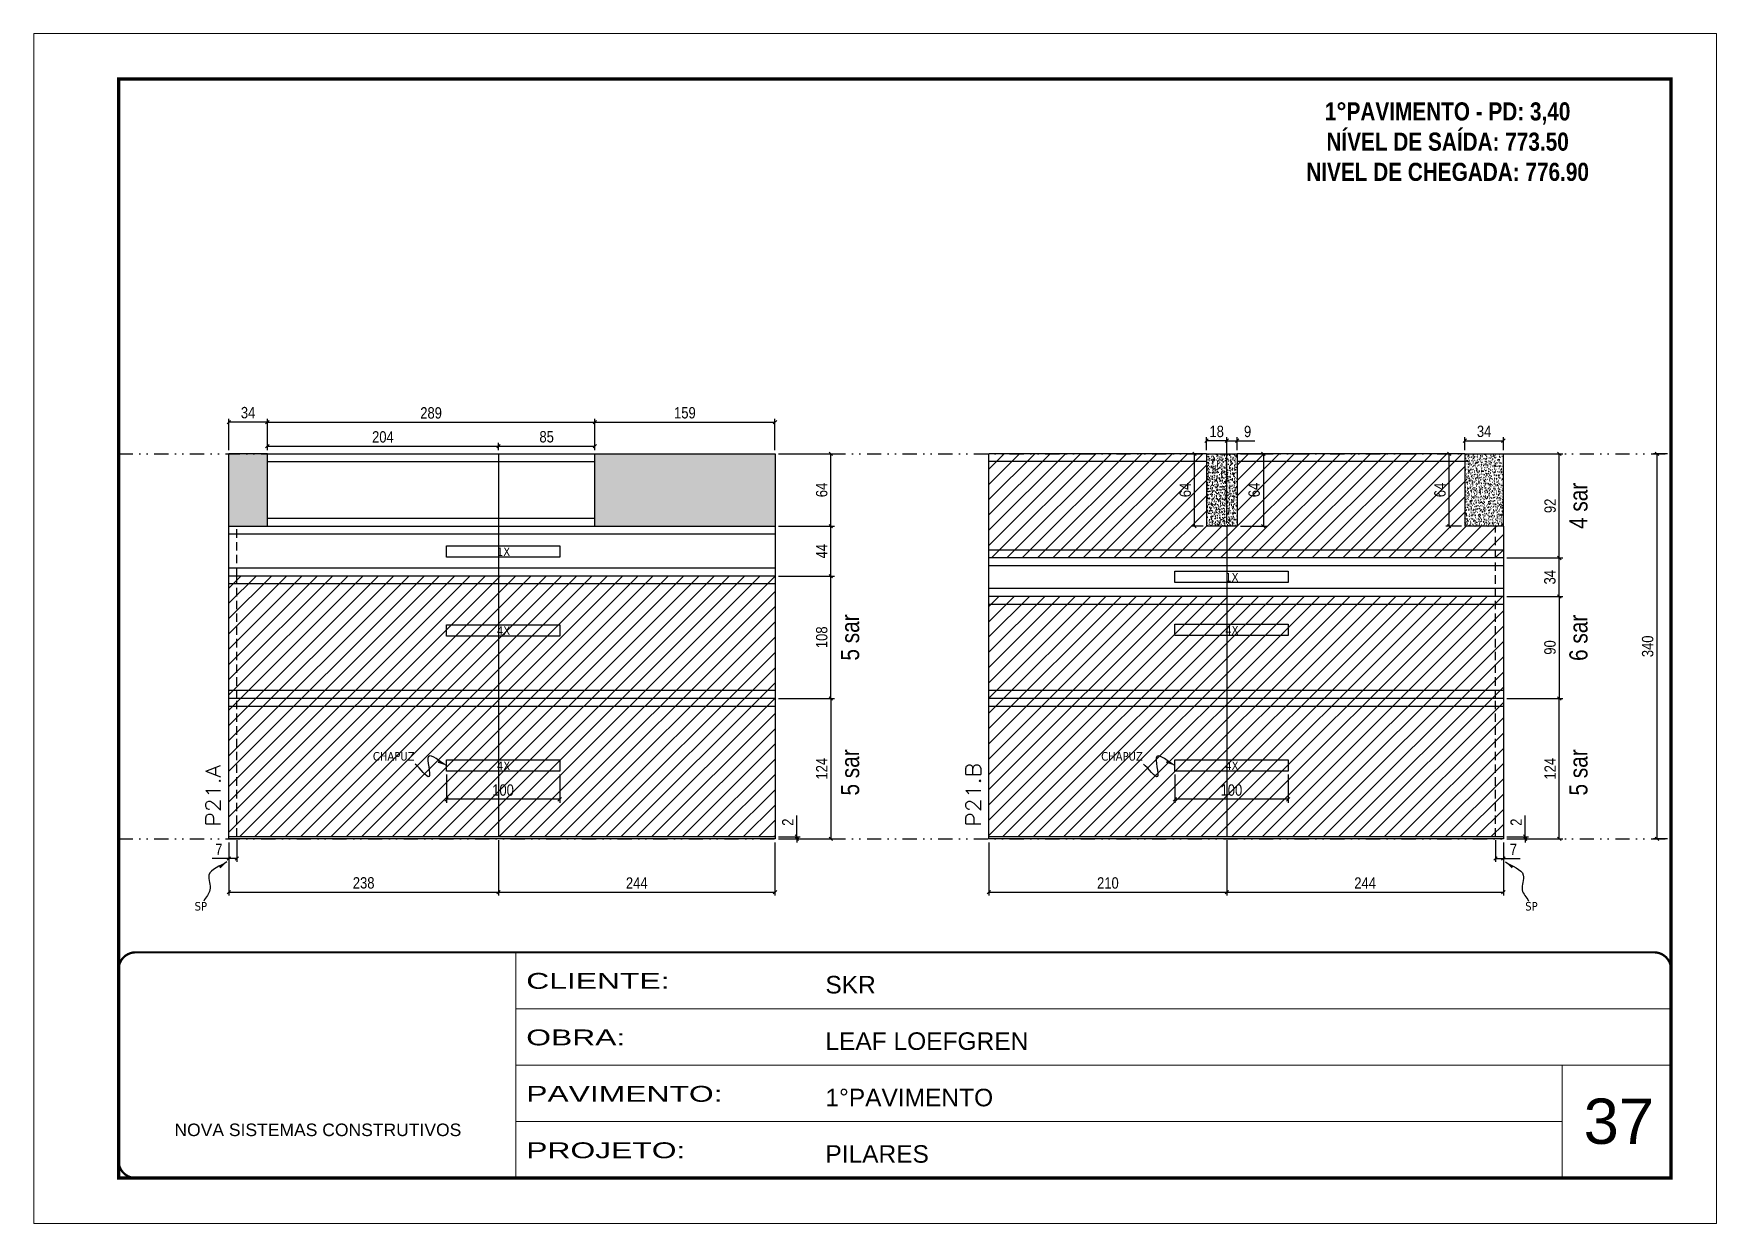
# Model space of a CAD drawing. Extents: x 14400 to 27878, y -21631 to 6985.
# Drawn here: x 14413 to 15898, y -4402 to -3352 of the extents above; entities that cross this region are included whole.
import ezdxf

# ---------------------------------------------------------------- set-up
doc = ezdxf.new("R2010")
doc.units = 0
for name, pattern in [('CONTINUO', [0]), ('DASHED', [0.75, 0.5, -0.25]), ('DIVIDE2', [0.625, 0.25, -0.125, 0, -0.125, 0, -0.125]), ('HIDDEN', [0.375, 0.25, -0.125])]:
    doc.linetypes.add(name, pattern=pattern)
for name, color, linetype, lineweight in [('CARIMBO', 255, 'Continuous', 9), ('Folhas', 255, 'Continuous', 9), ('Hachura', 251, 'Continuous', 9), ('SARRAFO DE PRESSAO', 251, 'DASHED', 9), ('Texto Seção', 7, 'Continuous', 15)]:
    doc.layers.add(name, color=color, linetype=linetype, lineweight=lineweight)
for name, color, linetype in [('COTA', 241, 'Continuous'), ('NOMENCLATURA', 7, 'Continuous'), ('Nível', 160, 'Continuous'), ('Painéis', 200, 'Continuous'), ('SARR_2.2x10', 60, 'Continuous'), ('SARR_2.2x7', 40, 'Continuous'), ('Sarrafo de Pressão', 42, 'HIDDEN'), ('texto', 7, 'Continuous')]:
    doc.layers.add(name, color=color, linetype=linetype)
doc.styles.add('ARIAL', font='arial.ttf')
doc.styles.add('ARIAL_NARROW', font='ARIALN.TTF', dxfattribs={"height": 0.2})
doc.styles.add('COTA TECNICA', font='techl___.ttf', dxfattribs={"height": 10})
doc.styles.add('COTA TECNICA-50', font='techl___.ttf', dxfattribs={"height": 10})
doc.styles.add('REGUA-120', font='ROMANS.shx', dxfattribs={"height": 15})
doc.styles.add('ROMANC', font='techb___.ttf', dxfattribs={"height": 2.5})
doc.styles.get("Standard").update_dxf_attribs({"font": 'arial.ttf'})
doc.styles.add('Tecnologia', font='')
doc.styles.get('Tecnologia').set_extended_font_data('Forgotten Futurist')
doc.dimstyles.new('COTA PAINEL-50', dxfattribs={"dimtxt": 10, "dimasz": 3, "dimexe": 3, "dimexo": 3, "dimgap": 3, "dimtad": 1, "dimdec": 1, "dimzin": 12, "dimdsep": 46, "dimtxsty": 'COTA TECNICA-50', "dimblk1": 'OBLIQUE', "dimblk2": 'OBLIQUE', "dimsah": 1, "dimcen": 0.9, "dimclrd": 4, "dimclre": 4, "dimclrt": 240, "dimadec": 1, "dimazin": 3, "dimtfac": 1, "dimtdec": 1, "dimtmove": 0, "dimatfit": 3, "dimfxl": 1, "dimtolj": 1, "dimtzin": 12, "dimarcsym": 0})
doc.dimstyles.new('PAINEL', dxfattribs={"dimtxt": 10, "dimasz": 3, "dimexe": 3, "dimexo": 3, "dimgap": 3, "dimtad": 1, "dimdec": 1, "dimzin": 12, "dimdsep": 46, "dimtxsty": 'COTA TECNICA', "dimblk1": 'OBLIQUE', "dimblk2": 'OBLIQUE', "dimsah": 1, "dimcen": 0.9, "dimclrd": 4, "dimclre": 4, "dimclrt": 240, "dimadec": 1, "dimazin": 3, "dimtfac": 1, "dimtdec": 1, "dimtmove": 0, "dimatfit": 3, "dimfxl": 1, "dimtolj": 1, "dimtzin": 12, "dimarcsym": 0})
doc.dimstyles.get("Standard").update_dxf_attribs({"dimtxt": 0.18, "dimasz": 0.18, "dimexe": 0.18, "dimexo": 0.0625, "dimgap": 0.09, "dimtad": 0, "dimtih": 1, "dimtoh": 1, "dimdec": 4, "dimzin": 0, "dimdsep": 46, "dimtxsty": 'Standard', "dimcen": 0.09, "dimadec": 0, "dimazin": 0, "dimtfac": 1, "dimtdec": 4, "dimtofl": 0, "dimtmove": 0, "dimatfit": 3, "dimfxl": 1, "dimtolj": 1, "dimtzin": 0, "dimarcsym": 0})
pattern_1 = [(50, (0, 1164.575), (5.4655401, -0.4781726), [0.5715, -6.2865]), (355, (0, 1164.575), (-1.0573026, 5.7317054), [0.4572, -5.0292175]), (100.451445, (0.4555, 1164.535), (4.4082374, 5.2535326), [0.4857003, -5.3427073]), (46.1842, (0, 1166.099), (8.1323712, -1.2612698), [0.85725, -9.42975]), (96.63556, (0.678, 1165.994), (7.122124, 7.4227837), [0.7285507, -8.0140682]), (351.18415, (0, 1166.099), (7.122124, 7.4227837), [0.685799, -7.543792]), (21, (0.762, 1165.718), (4.5484317, -3.067956), [0.5715, -6.2865]), (326, (0.762, 1165.718), (1.8540609, 5.525639), [0.4572, -5.0292]), (71.451445, (1.141, 1165.4624), (6.4024926, 2.457683), [0.4857003, -5.3426981]), (37.5, (0, 1164.5751), (0.0926581, 2.53665117), [0, -4.96824, 0, -5.1054, 0, -5.04825]), (7.5, (0, 1164.575), (2.00458988, 3.00541724), [0, -2.91084, 0, -4.85394, 0, -1.92405]), (327.5, (-1.6993, 1164.5751), (4.06771786, -0.17186232), [0, -1.905, 0, -5.9436, 0, -7.8867]), (317.5, (-2.4613, 1164.575), (4.44387544, 0.7627947), [0, -2.4765, 0, -3.94716, 0, -5.6007])]

msp = doc.modelspace()

# ---------------------------------------------------------------- texts
at = {"layer": 'CARIMBO', "style": 'ARIAL'}
msp.add_text('37', height=40, dxfattribs=at).set_placement((15781.33, -4332.3))
at = {"layer": 'NOMENCLATURA', "style": 'ARIAL_NARROW'}
for s, p in [('4 sar', (15784.74, -3789.59)), ('5 sar', (15141.99, -3905.75)), ('6 sar', (15784.74, -3906.07)), ('5 sar', (15141.99, -4024.84)), ('5 sar', (15784.74, -4024.84))]:
    msp.add_text(s, height=16, rotation=90, dxfattribs=at).set_placement(p)
at = {"layer": 'NOMENCLATURA', "color": 2, "insert": (15661.31, -3386.39), "char_height": 16, "attachment_point": 2, "style": 'ROMANC'}
msp.add_mtext_dynamic_manual_height_columns('\\P1°PAVIMENTO - PD: 3,40\\PNÍVEL DE SAÍDA: 773.50\\PNIVEL DE CHEGADA: 776.90', width=432.3511, gutter_width=1, heights=[0], dxfattribs=at)
at = {"layer": 'texto', "color": 0, "char_height": 7.5, "attachment_point": 5}
for s, insert in [('{\\fTahoma|b0|i0|c0|p34;\\C4;1X}', (14828.14, -3809.72)), ('{\\fTahoma|b0|i0|c0|p34;\\C4;1X}', (15470.89, -3832.25)), ('{\\fTahoma|b0|i0|c0|p34;\\C4;4X}', (14828.14, -3879.41)), ('{\\fTahoma|b0|i0|c0|p34;\\C4;4X}', (15470.89, -3879)), ('{\\fTahoma|b0|i0|c0|p34;\\C4;CHAPUZ}', (14731.2, -3990.31)), ('{\\fTahoma|b0|i0|c0|p34;\\C4;CHAPUZ}', (15373.94, -3990.31)), ('{\\fTahoma|b0|i0|c0|p34;\\C4;4X}', (14828.14, -3998.62)), ('{\\fTahoma|b0|i0|c0|p34;\\C4;4X}', (15470.89, -3998.62)), ('{\\fTahoma|b0|i0|c0|p34;\\C4;SP}', (14560.97, -4122.66)), ('{\\fTahoma|b0|i0|c0|p34;\\C4;SP}', (15735.27, -4122.66))]:
    msp.add_mtext(s, dxfattribs=dict(at, insert=insert))
at = {"layer": 'Texto Seção', "style": 'REGUA-120', "width": 1.1}
for s, p in [('P21.A', (14578.5, -4052.4)), ('P21.B', (15249.24, -4052.4))]:
    msp.add_text(s, height=13, rotation=90, dxfattribs=at).set_placement(p)

# ---------------------------------------------------------------- blocks, each defined once
blk = doc.blocks.new('9999999999')
at = {"color": 30, "linetype": 'CONTINUO'}
for p, q in [((98564.6, 34230.2), (98564.6, 34429.4)), ((98564.6, 34379.6), (99584, 34379.6)), ((98564.6, 34329.8), (99488, 34329.8)), ((99584, 34329.8), (99488, 34329.8)), ((99488, 34329.8), (99488, 34230.2)), ((98564.6, 34280), (99488, 34280))]:
    blk.add_line(p, q, dxfattribs=at)
at = {"color": 30, "linetype": 'CONTINUO', "const_width": 2}
blk.add_lwpolyline([(99584, 34230.2), (99584, 34414.4, 0.414214), (99569, 34429.4), (98229, 34429.4, 0.414214), (98214, 34414.4), (98214, 34245.2, 0.414214), (98229, 34230.2), (99584, 34230.2)], format="xyb", dxfattribs=at)
at = {"layer": 'Folhas'}
blk.add_lwpolyline([(98139, 34190.2), (99624, 34190.2), (99624, 35240.2), (98139, 35240.2)], close=True, dxfattribs=at)
at = {"layer": 'Folhas', "color": 30, "const_width": 3}
blk.add_lwpolyline([(98214, 34230.2), (99584, 34230.2), (99584, 35200.2), (98214, 35200.2)], close=True, dxfattribs=at)
at = {"color": 7, "linetype": 'Continuous', "ltscale": 5, "style": 'ARIAL'}
for s, height, p in [('SKR', 15.48, (98837.7, 34393.1)), ('LEAF LOEFGREN', 15.483, (98837.7, 34343.3)), ('1°PAVIMENTO', 15.483, (98837.7, 34293.5)), ('NOVA SISTEMAS CONSTRUTIVOS', 11.059, (98263.2, 34267.2)), ('PILARES', 15.48, (98837.7, 34243.7))]:
    blk.add_text(s, height=height, dxfattribs=at).set_placement(p)
at = {"layer": 'Folhas', "color": 7, "style": 'Tecnologia', "width": 1.5}
for s, p in [('CLIENTE:', (98573.7, 34397.2)), ('OBRA:', (98573.7, 34347.3)), ('PAVIMENTO:', (98573.7, 34297.5)), ('PROJETO:', (98573.7, 34247.7))]:
    blk.add_text(s, height=14, dxfattribs=at).set_placement(p)
blk = doc.blocks.new('_Oblique')
at = {"color": 0, "linetype": 'ByBlock', "lineweight": -2}
blk.add_line((-0.5, -0.5), (0.5, 0.5), dxfattribs=at)
blk = doc.blocks.new('*D1212')
at = {"layer": 'COTA', "color": 4, "lineweight": -2, "transparency": 16777216}
for p, q in [((14585.7, -4066.2), (14585.7, -4083.4)), ((14592.7, -4064.2), (14592.7, -4083.4)), ((14585.7, -4080.4), (14571, -4080.4)), ((14592.7, -4080.4), (14585.7, -4080.4))]:
    blk.add_line(p, q, dxfattribs=at)
at = {"layer": 'Defpoints', "color": 0, "transparency": 16777216}
for p in [(14585.7, -4063.2), (14592.7, -4061.2), (14585.7, -4080.4)]:
    blk.add_point(p, dxfattribs=at)
at = {"layer": 'COTA', "color": 4, "lineweight": -2, "transparency": 16777216, "xscale": 3, "yscale": 3, "zscale": 3, "rotation": 180}
blk.add_blockref('_Oblique', (14585.7, -4080.4), dxfattribs=at)
at = {"layer": 'COTA', "color": 4, "lineweight": -2, "transparency": 16777216, "xscale": 3, "yscale": 3, "zscale": 3}
blk.add_blockref('_Oblique', (14592.7, -4080.4), dxfattribs=at)
at = {"layer": 'COTA', "color": 240, "transparency": 16777216, "insert": (14576.9, -4072.3), "char_height": 10, "attachment_point": 5, "style": 'COTA TECNICA-50'}
blk.add_mtext('\\A1;7', dxfattribs=at)
blk = doc.blocks.new('*D1213')
at = {"layer": 'COTA', "color": 4, "lineweight": -2, "transparency": 16777216}
for p, q in [((15087, -4061.2), (15087, -4042.4)), ((15070.7, -4061.2), (15090, -4061.2)), ((15070.7, -4063.2), (15090, -4063.2)), ((15087, -4063.2), (15087, -4061.2)), ((15087, -4063.2), (15087, -4066.2))]:
    blk.add_line(p, q, dxfattribs=at)
at = {"layer": 'Defpoints', "color": 0, "transparency": 16777216}
for p in [(15067.7, -4061.2), (15067.7, -4063.2), (15087, -4063.2)]:
    blk.add_point(p, dxfattribs=at)
at = {"layer": 'COTA', "color": 4, "lineweight": -2, "transparency": 16777216, "xscale": 3, "yscale": 3, "zscale": 3}
for p, rotation in [((15087, -4061.2), 270), ((15087, -4063.2), 90)]:
    blk.add_blockref('_Oblique', p, dxfattribs=dict(at, rotation=rotation))
at = {"layer": 'COTA', "color": 240, "transparency": 16777216, "insert": (15079, -4048.4), "char_height": 10, "attachment_point": 5, "rotation": 90, "style": 'COTA TECNICA-50'}
blk.add_mtext('\\A1;2', dxfattribs=at)
blk = doc.blocks.new('*D1228')
at = {"layer": 'COTA', "color": 4, "linetype": 'ByBlock', "lineweight": -2, "transparency": 16777216}
for p, q in [((14777.7, -4006.3), (14777.7, -4031.2)), ((14877.7, -4006.3), (14877.7, -4031.2)), ((14877.7, -4028.2), (14777.7, -4028.2))]:
    blk.add_line(p, q, dxfattribs=at)
at = {"layer": 'Defpoints', "color": 0, "linetype": 'ByBlock', "transparency": 16777216}
for p in [(14777.7, -4003.3), (14877.7, -4003.3), (14777.7, -4028.2)]:
    blk.add_point(p, dxfattribs=at)
at = {"layer": 'COTA', "color": 4, "linetype": 'ByBlock', "lineweight": -2, "transparency": 16777216, "xscale": 3, "yscale": 3, "zscale": 3, "rotation": 180}
blk.add_blockref('_Oblique', (14777.7, -4028.2), dxfattribs=at)
at = {"layer": 'COTA', "color": 4, "linetype": 'ByBlock', "lineweight": -2, "transparency": 16777216, "xscale": 3, "yscale": 3, "zscale": 3}
blk.add_blockref('_Oblique', (14877.7, -4028.2), dxfattribs=at)
at = {"layer": 'COTA', "color": 240, "linetype": 'ByBlock', "transparency": 16777216, "insert": (14827.7, -4020.1), "char_height": 10, "attachment_point": 5, "style": 'COTA TECNICA'}
blk.add_mtext('\\A1;100', dxfattribs=at)
blk = doc.blocks.new('*D1229')
at = {"layer": 'COTA', "color": 4, "lineweight": -2, "transparency": 16777216}
for p, q in [((14585.7, -4066.2), (14585.7, -4113.2)), ((14823.7, -4064.2), (14823.7, -4113.2)), ((14585.7, -4110.2), (14823.7, -4110.2))]:
    blk.add_line(p, q, dxfattribs=at)
at = {"layer": 'Defpoints', "color": 0, "transparency": 16777216}
for p in [(14585.7, -4063.2), (14823.7, -4061.2), (14823.7, -4110.2)]:
    blk.add_point(p, dxfattribs=at)
at = {"layer": 'COTA', "color": 4, "lineweight": -2, "transparency": 16777216, "xscale": 3, "yscale": 3, "zscale": 3, "rotation": 180}
blk.add_blockref('_Oblique', (14585.7, -4110.2), dxfattribs=at)
at = {"layer": 'COTA', "color": 4, "lineweight": -2, "transparency": 16777216, "xscale": 3, "yscale": 3, "zscale": 3}
blk.add_blockref('_Oblique', (14823.7, -4110.2), dxfattribs=at)
at = {"layer": 'COTA', "color": 240, "transparency": 16777216, "insert": (14704.7, -4102), "char_height": 10, "attachment_point": 5, "style": 'COTA TECNICA'}
blk.add_mtext('\\A1;238', dxfattribs=at)
blk = doc.blocks.new('*D1230')
at = {"layer": 'COTA', "color": 4, "lineweight": -2, "transparency": 16777216}
for p, q in [((14823.7, -4064.2), (14823.7, -4113.2)), ((15067.7, -4066.2), (15067.7, -4113.2)), ((14823.7, -4110.2), (15067.7, -4110.2))]:
    blk.add_line(p, q, dxfattribs=at)
at = {"layer": 'Defpoints', "color": 0, "transparency": 16777216}
for p in [(14823.7, -4061.2), (15067.7, -4063.2), (15067.7, -4110.2)]:
    blk.add_point(p, dxfattribs=at)
at = {"layer": 'COTA', "color": 4, "lineweight": -2, "transparency": 16777216, "xscale": 3, "yscale": 3, "zscale": 3, "rotation": 180}
blk.add_blockref('_Oblique', (14823.7, -4110.2), dxfattribs=at)
at = {"layer": 'COTA', "color": 4, "lineweight": -2, "transparency": 16777216, "xscale": 3, "yscale": 3, "zscale": 3}
blk.add_blockref('_Oblique', (15067.7, -4110.2), dxfattribs=at)
at = {"layer": 'COTA', "color": 240, "transparency": 16777216, "insert": (14945.7, -4102.1), "char_height": 10, "attachment_point": 5, "style": 'COTA TECNICA'}
blk.add_mtext('\\A1;244', dxfattribs=at)
blk = doc.blocks.new('*D1214')
at = {"layer": 'COTA', "color": 4, "lineweight": -2, "transparency": 16777216}
for p, q in [((15703.5, -4064.2), (15703.5, -4083.4)), ((15710.5, -4066.2), (15710.5, -4083.4)), ((15703.5, -4080.4), (15710.5, -4080.4)), ((15710.5, -4080.4), (15725.2, -4080.4))]:
    blk.add_line(p, q, dxfattribs=at)
at = {"layer": 'Defpoints', "color": 0, "transparency": 16777216}
for p in [(15703.5, -4061.2), (15710.5, -4063.2), (15710.5, -4080.4)]:
    blk.add_point(p, dxfattribs=at)
at = {"layer": 'COTA', "color": 4, "lineweight": -2, "transparency": 16777216, "xscale": 3, "yscale": 3, "zscale": 3, "rotation": 180}
blk.add_blockref('_Oblique', (15703.5, -4080.4), dxfattribs=at)
at = {"layer": 'COTA', "color": 4, "lineweight": -2, "transparency": 16777216, "xscale": 3, "yscale": 3, "zscale": 3}
blk.add_blockref('_Oblique', (15710.5, -4080.4), dxfattribs=at)
at = {"layer": 'COTA', "color": 240, "transparency": 16777216, "insert": (15719.4, -4072.3), "char_height": 10, "attachment_point": 5, "style": 'COTA TECNICA-50'}
blk.add_mtext('\\A1;7', dxfattribs=at)
blk = doc.blocks.new('*D1215')
at = {"layer": 'COTA', "color": 4, "lineweight": -2, "transparency": 16777216}
for p, q in [((15729.8, -4061.2), (15729.8, -4042.4)), ((15713.5, -4061.2), (15732.8, -4061.2)), ((15713.5, -4063.2), (15732.8, -4063.2)), ((15729.8, -4063.2), (15729.8, -4061.2)), ((15729.8, -4063.2), (15729.8, -4066.2))]:
    blk.add_line(p, q, dxfattribs=at)
at = {"layer": 'Defpoints', "color": 0, "transparency": 16777216}
for p in [(15710.5, -4061.2), (15710.5, -4063.2), (15729.8, -4063.2)]:
    blk.add_point(p, dxfattribs=at)
at = {"layer": 'COTA', "color": 4, "lineweight": -2, "transparency": 16777216, "xscale": 3, "yscale": 3, "zscale": 3}
for p, rotation in [((15729.8, -4061.2), 270), ((15729.8, -4063.2), 90)]:
    blk.add_blockref('_Oblique', p, dxfattribs=dict(at, rotation=rotation))
at = {"layer": 'COTA', "color": 240, "transparency": 16777216, "insert": (15721.8, -4048.4), "char_height": 10, "attachment_point": 5, "rotation": 90, "style": 'COTA TECNICA-50'}
blk.add_mtext('\\A1;2', dxfattribs=at)
blk = doc.blocks.new('*D1231')
at = {"layer": 'COTA', "color": 4, "linetype": 'ByBlock', "lineweight": -2, "transparency": 16777216}
for p, q in [((15420.5, -4006.3), (15420.5, -4031.2)), ((15520.5, -4006.3), (15520.5, -4031.2)), ((15520.5, -4028.2), (15420.5, -4028.2))]:
    blk.add_line(p, q, dxfattribs=at)
at = {"layer": 'Defpoints', "color": 0, "linetype": 'ByBlock', "transparency": 16777216}
for p in [(15420.5, -4003.3), (15520.5, -4003.3), (15420.5, -4028.2)]:
    blk.add_point(p, dxfattribs=at)
at = {"layer": 'COTA', "color": 4, "linetype": 'ByBlock', "lineweight": -2, "transparency": 16777216, "xscale": 3, "yscale": 3, "zscale": 3, "rotation": 180}
blk.add_blockref('_Oblique', (15420.5, -4028.2), dxfattribs=at)
at = {"layer": 'COTA', "color": 4, "linetype": 'ByBlock', "lineweight": -2, "transparency": 16777216, "xscale": 3, "yscale": 3, "zscale": 3}
blk.add_blockref('_Oblique', (15520.5, -4028.2), dxfattribs=at)
at = {"layer": 'COTA', "color": 240, "linetype": 'ByBlock', "transparency": 16777216, "insert": (15470.5, -4020.1), "char_height": 10, "attachment_point": 5, "style": 'COTA TECNICA'}
blk.add_mtext('\\A1;100', dxfattribs=at)
blk = doc.blocks.new('*D1232')
at = {"layer": 'COTA', "color": 4, "lineweight": -2, "transparency": 16777216}
for p, q in [((15256.5, -4066.2), (15256.5, -4113.2)), ((15466.5, -4064.2), (15466.5, -4113.2)), ((15256.5, -4110.2), (15466.5, -4110.2))]:
    blk.add_line(p, q, dxfattribs=at)
at = {"layer": 'Defpoints', "color": 0, "transparency": 16777216}
for p in [(15256.5, -4063.2), (15466.5, -4061.2), (15466.5, -4110.2)]:
    blk.add_point(p, dxfattribs=at)
at = {"layer": 'COTA', "color": 4, "lineweight": -2, "transparency": 16777216, "xscale": 3, "yscale": 3, "zscale": 3, "rotation": 180}
blk.add_blockref('_Oblique', (15256.5, -4110.2), dxfattribs=at)
at = {"layer": 'COTA', "color": 4, "lineweight": -2, "transparency": 16777216, "xscale": 3, "yscale": 3, "zscale": 3}
blk.add_blockref('_Oblique', (15466.5, -4110.2), dxfattribs=at)
at = {"layer": 'COTA', "color": 240, "transparency": 16777216, "insert": (15361.5, -4102.1), "char_height": 10, "attachment_point": 5, "style": 'COTA TECNICA'}
blk.add_mtext('\\A1;210', dxfattribs=at)
blk = doc.blocks.new('*D1233')
at = {"layer": 'COTA', "color": 4, "lineweight": -2, "transparency": 16777216}
for p, q in [((15466.5, -4064.2), (15466.5, -4113.2)), ((15710.5, -4066.2), (15710.5, -4113.2)), ((15466.5, -4110.2), (15710.5, -4110.2))]:
    blk.add_line(p, q, dxfattribs=at)
at = {"layer": 'Defpoints', "color": 0, "transparency": 16777216}
for p in [(15466.5, -4061.2), (15710.5, -4063.2), (15710.5, -4110.2)]:
    blk.add_point(p, dxfattribs=at)
at = {"layer": 'COTA', "color": 4, "lineweight": -2, "transparency": 16777216, "xscale": 3, "yscale": 3, "zscale": 3, "rotation": 180}
blk.add_blockref('_Oblique', (15466.5, -4110.2), dxfattribs=at)
at = {"layer": 'COTA', "color": 4, "lineweight": -2, "transparency": 16777216, "xscale": 3, "yscale": 3, "zscale": 3}
blk.add_blockref('_Oblique', (15710.5, -4110.2), dxfattribs=at)
at = {"layer": 'COTA', "color": 240, "transparency": 16777216, "insert": (15588.5, -4102.1), "char_height": 10, "attachment_point": 5, "style": 'COTA TECNICA'}
blk.add_mtext('\\A1;244', dxfattribs=at)
blk = doc.blocks.new('*D1244')
at = {"layer": 'COTA', "color": 4, "lineweight": -2, "transparency": 16777216}
for p, q in [((15713.5, -3939.2), (15762.9, -3939.2)), ((15759.9, -4063.2), (15759.9, -3939.2)), ((15713.5, -4063.2), (15762.9, -4063.2))]:
    blk.add_line(p, q, dxfattribs=at)
at = {"layer": 'Defpoints', "color": 0, "transparency": 16777216}
for p in [(15710.5, -3939.2), (15759.9, -3939.2), (15710.5, -4063.2)]:
    blk.add_point(p, dxfattribs=at)
at = {"layer": 'COTA', "color": 4, "lineweight": -2, "transparency": 16777216, "xscale": 3, "yscale": 3, "zscale": 3}
for p, rotation in [((15759.9, -3939.2), 90), ((15759.9, -4063.2), 270)]:
    blk.add_blockref('_Oblique', p, dxfattribs=dict(at, rotation=rotation))
at = {"layer": 'COTA', "color": 240, "transparency": 16777216, "insert": (15751.8, -4001.2), "char_height": 10, "attachment_point": 5, "rotation": 90, "style": 'COTA TECNICA'}
blk.add_mtext('\\A1;124', dxfattribs=at)
blk = doc.blocks.new('*D1245')
at = {"layer": 'COTA', "color": 4, "lineweight": -2, "transparency": 16777216}
for p, q in [((15679.5, -3723.2), (15762.9, -3723.2)), ((15759.9, -3815.2), (15759.9, -3723.2)), ((15713.5, -3815.2), (15762.9, -3815.2))]:
    blk.add_line(p, q, dxfattribs=at)
at = {"layer": 'Defpoints', "color": 0, "transparency": 16777216}
for p in [(15676.5, -3723.2), (15759.9, -3723.2), (15710.5, -3815.2)]:
    blk.add_point(p, dxfattribs=at)
at = {"layer": 'COTA', "color": 4, "lineweight": -2, "transparency": 16777216, "xscale": 3, "yscale": 3, "zscale": 3}
for p, rotation in [((15759.9, -3723.2), 90), ((15759.9, -3815.2), 270)]:
    blk.add_blockref('_Oblique', p, dxfattribs=dict(at, rotation=rotation))
at = {"layer": 'COTA', "color": 240, "transparency": 16777216, "insert": (15751.8, -3769.2), "char_height": 10, "attachment_point": 5, "rotation": 90, "style": 'COTA TECNICA'}
blk.add_mtext('\\A1;92', dxfattribs=at)
blk = doc.blocks.new('*D1246')
at = {"layer": 'COTA', "color": 4, "lineweight": -2, "transparency": 16777216}
for p, q in [((15676.5, -3720.2), (15676.5, -3708.7)), ((15676.5, -3711.7), (15710.5, -3711.7)), ((15710.5, -3720.2), (15710.5, -3708.7))]:
    blk.add_line(p, q, dxfattribs=at)
at = {"layer": 'Defpoints', "color": 0, "transparency": 16777216}
for p in [(15710.5, -3711.7), (15676.5, -3723.2), (15710.5, -3723.2)]:
    blk.add_point(p, dxfattribs=at)
at = {"layer": 'COTA', "color": 4, "lineweight": -2, "transparency": 16777216, "xscale": 3, "yscale": 3, "zscale": 3, "rotation": 180}
blk.add_blockref('_Oblique', (15676.5, -3711.7), dxfattribs=at)
at = {"layer": 'COTA', "color": 4, "lineweight": -2, "transparency": 16777216, "xscale": 3, "yscale": 3, "zscale": 3}
blk.add_blockref('_Oblique', (15710.5, -3711.7), dxfattribs=at)
at = {"layer": 'COTA', "color": 240, "transparency": 16777216, "insert": (15693.5, -3703.5), "char_height": 10, "attachment_point": 5, "style": 'COTA TECNICA'}
blk.add_mtext('\\A1;34', dxfattribs=at)
blk = doc.blocks.new('*D1247')
at = {"layer": 'COTA', "color": 4, "lineweight": -2, "transparency": 16777216}
for p, q in [((15673.5, -3723.2), (15659.7, -3723.2)), ((15662.7, -3787.2), (15662.7, -3723.2)), ((15673.5, -3787.2), (15659.7, -3787.2))]:
    blk.add_line(p, q, dxfattribs=at)
at = {"layer": 'Defpoints', "color": 0, "transparency": 16777216}
for p in [(15662.7, -3723.2), (15676.5, -3723.2), (15676.5, -3787.2)]:
    blk.add_point(p, dxfattribs=at)
at = {"layer": 'COTA', "color": 4, "lineweight": -2, "transparency": 16777216, "xscale": 3, "yscale": 3, "zscale": 3}
for p, rotation in [((15662.7, -3723.2), 90), ((15662.7, -3787.2), 270)]:
    blk.add_blockref('_Oblique', p, dxfattribs=dict(at, rotation=rotation))
at = {"layer": 'COTA', "color": 240, "transparency": 16777216, "insert": (15654.6, -3755.2), "char_height": 10, "attachment_point": 5, "rotation": 90, "style": 'COTA TECNICA'}
blk.add_mtext('\\A1;64', dxfattribs=at)
blk = doc.blocks.new('*D1248')
at = {"layer": 'COTA', "color": 4, "lineweight": -2, "transparency": 16777216}
for p, q in [((15445.5, -3723.2), (15434.9, -3723.2)), ((15437.9, -3787.2), (15437.9, -3723.2)), ((15445.5, -3787.2), (15434.9, -3787.2))]:
    blk.add_line(p, q, dxfattribs=at)
at = {"layer": 'Defpoints', "color": 0, "transparency": 16777216}
for p in [(15437.9, -3723.2), (15448.5, -3723.2), (15448.5, -3787.2)]:
    blk.add_point(p, dxfattribs=at)
at = {"layer": 'COTA', "color": 4, "lineweight": -2, "transparency": 16777216, "xscale": 3, "yscale": 3, "zscale": 3}
for p, rotation in [((15437.9, -3723.2), 90), ((15437.9, -3787.2), 270)]:
    blk.add_blockref('_Oblique', p, dxfattribs=dict(at, rotation=rotation))
at = {"layer": 'COTA', "color": 240, "transparency": 16777216, "insert": (15429.8, -3755.2), "char_height": 10, "attachment_point": 5, "rotation": 90, "style": 'COTA TECNICA'}
blk.add_mtext('\\A1;64', dxfattribs=at)
blk = doc.blocks.new('*D1249')
at = {"layer": 'COTA', "color": 4, "lineweight": -2, "transparency": 16777216}
for p, q in [((15448.5, -3720.2), (15448.5, -3708.7)), ((15466.5, -3711.7), (15448.5, -3711.7)), ((15466.5, -3784.2), (15466.5, -3708.7))]:
    blk.add_line(p, q, dxfattribs=at)
at = {"layer": 'Defpoints', "color": 0, "transparency": 16777216}
for p in [(15448.5, -3711.7), (15448.5, -3723.2), (15466.5, -3787.2)]:
    blk.add_point(p, dxfattribs=at)
at = {"layer": 'COTA', "color": 4, "lineweight": -2, "transparency": 16777216, "xscale": 3, "yscale": 3, "zscale": 3, "rotation": 180}
blk.add_blockref('_Oblique', (15448.5, -3711.7), dxfattribs=at)
at = {"layer": 'COTA', "color": 4, "lineweight": -2, "transparency": 16777216, "xscale": 3, "yscale": 3, "zscale": 3}
blk.add_blockref('_Oblique', (15466.5, -3711.7), dxfattribs=at)
at = {"layer": 'COTA', "color": 240, "transparency": 16777216, "insert": (15457.5, -3703.6), "char_height": 10, "attachment_point": 5, "style": 'COTA TECNICA'}
blk.add_mtext('\\A1;18', dxfattribs=at)
blk = doc.blocks.new('*D1250')
at = {"layer": 'COTA', "color": 4, "lineweight": -2, "transparency": 16777216}
for p, q in [((15466.5, -3784.2), (15466.5, -3708.7)), ((15466.5, -3711.7), (15475.5, -3711.7)), ((15475.5, -3720.2), (15475.5, -3708.7)), ((15475.5, -3711.7), (15491.2, -3711.7))]:
    blk.add_line(p, q, dxfattribs=at)
at = {"layer": 'Defpoints', "color": 0, "transparency": 16777216}
for p in [(15475.5, -3711.7), (15475.5, -3723.2), (15466.5, -3787.2)]:
    blk.add_point(p, dxfattribs=at)
at = {"layer": 'COTA', "color": 4, "lineweight": -2, "transparency": 16777216, "xscale": 3, "yscale": 3, "zscale": 3, "rotation": 180}
blk.add_blockref('_Oblique', (15466.5, -3711.7), dxfattribs=at)
at = {"layer": 'COTA', "color": 4, "lineweight": -2, "transparency": 16777216, "xscale": 3, "yscale": 3, "zscale": 3}
blk.add_blockref('_Oblique', (15475.5, -3711.7), dxfattribs=at)
at = {"layer": 'COTA', "color": 240, "transparency": 16777216, "insert": (15484.8, -3703.6), "char_height": 10, "attachment_point": 5, "style": 'COTA TECNICA'}
blk.add_mtext('\\A1;9', dxfattribs=at)
blk = doc.blocks.new('*D1251')
at = {"layer": 'COTA', "color": 4, "lineweight": -2, "transparency": 16777216}
for p, q in [((15478.5, -3723.2), (15501.7, -3723.2)), ((15498.7, -3723.2), (15498.7, -3787.2)), ((15478.5, -3787.2), (15501.7, -3787.2))]:
    blk.add_line(p, q, dxfattribs=at)
at = {"layer": 'Defpoints', "color": 0, "transparency": 16777216}
for p in [(15475.5, -3723.2), (15475.5, -3787.2), (15498.7, -3787.2)]:
    blk.add_point(p, dxfattribs=at)
at = {"layer": 'COTA', "color": 4, "lineweight": -2, "transparency": 16777216, "xscale": 3, "yscale": 3, "zscale": 3}
for p, rotation in [((15498.7, -3723.2), 90), ((15498.7, -3787.2), 270)]:
    blk.add_blockref('_Oblique', p, dxfattribs=dict(at, rotation=rotation))
at = {"layer": 'COTA', "color": 240, "transparency": 16777216, "insert": (15490.6, -3755.2), "char_height": 10, "attachment_point": 5, "rotation": 90, "style": 'COTA TECNICA'}
blk.add_mtext('\\A1;64', dxfattribs=at)
blk = doc.blocks.new('*D1342')
at = {"layer": 'COTA', "color": 4, "lineweight": -2, "transparency": 16777216}
for p, q in [((15713.5, -3849.2), (15762.9, -3849.2)), ((15759.9, -3849.2), (15759.9, -3939.2)), ((15713.5, -3939.2), (15762.9, -3939.2))]:
    blk.add_line(p, q, dxfattribs=at)
at = {"layer": 'Defpoints', "color": 0, "transparency": 16777216}
for p in [(15710.5, -3849.2), (15710.5, -3939.2), (15759.9, -3939.2)]:
    blk.add_point(p, dxfattribs=at)
at = {"layer": 'COTA', "color": 4, "lineweight": -2, "transparency": 16777216, "xscale": 3, "yscale": 3, "zscale": 3}
for p, rotation in [((15759.9, -3849.2), 90), ((15759.9, -3939.2), 270)]:
    blk.add_blockref('_Oblique', p, dxfattribs=dict(at, rotation=rotation))
at = {"layer": 'COTA', "color": 240, "transparency": 16777216, "insert": (15751.7, -3894.2), "char_height": 10, "attachment_point": 5, "rotation": 90, "style": 'COTA TECNICA'}
blk.add_mtext('\\A1;90', dxfattribs=at)
blk = doc.blocks.new('*D1343')
at = {"layer": 'COTA', "color": 4, "lineweight": -2, "transparency": 16777216}
for p, q in [((15070.7, -3939.2), (15120.1, -3939.2)), ((15117.1, -3939.2), (15117.1, -4063.2)), ((15070.7, -4063.2), (15120.1, -4063.2))]:
    blk.add_line(p, q, dxfattribs=at)
at = {"layer": 'Defpoints', "color": 0, "transparency": 16777216}
for p in [(15067.7, -3939.2), (15067.7, -4063.2), (15117.1, -4063.2)]:
    blk.add_point(p, dxfattribs=at)
at = {"layer": 'COTA', "color": 4, "lineweight": -2, "transparency": 16777216, "xscale": 3, "yscale": 3, "zscale": 3}
for p, rotation in [((15117.1, -3939.2), 90), ((15117.1, -4063.2), 270)]:
    blk.add_blockref('_Oblique', p, dxfattribs=dict(at, rotation=rotation))
at = {"layer": 'COTA', "color": 240, "transparency": 16777216, "insert": (15109, -4001.2), "char_height": 10, "attachment_point": 5, "rotation": 90, "style": 'COTA TECNICA'}
blk.add_mtext('\\A1;124', dxfattribs=at)
blk = doc.blocks.new('*D1882')
at = {"layer": 'COTA', "color": 4, "lineweight": -2, "transparency": 16777216}
for p, q in [((15070.7, -3831.2), (15120.1, -3831.2)), ((15117.1, -3939.2), (15117.1, -3831.2)), ((15070.7, -3939.2), (15120.1, -3939.2))]:
    blk.add_line(p, q, dxfattribs=at)
at = {"layer": 'Defpoints', "color": 0, "transparency": 16777216}
for p in [(15067.7, -3831.2), (15117.1, -3831.2), (15067.7, -3939.2)]:
    blk.add_point(p, dxfattribs=at)
at = {"layer": 'COTA', "color": 4, "lineweight": -2, "transparency": 16777216, "xscale": 3, "yscale": 3, "zscale": 3}
for p, rotation in [((15117.1, -3831.2), 90), ((15117.1, -3939.2), 270)]:
    blk.add_blockref('_Oblique', p, dxfattribs=dict(at, rotation=rotation))
at = {"layer": 'COTA', "color": 240, "transparency": 16777216, "insert": (15109, -3885.2), "char_height": 10, "attachment_point": 5, "rotation": 90, "style": 'COTA TECNICA'}
blk.add_mtext('\\A1;108', dxfattribs=at)
blk = doc.blocks.new('*D4513')
at = {"layer": 'COTA', "color": 4, "lineweight": -2, "transparency": 16777216}
for p, q in [((15855.5, -3723.2), (15843.1, -3723.2)), ((15846.1, -4063.2), (15846.1, -3723.2)), ((15855.5, -4063.2), (15843.1, -4063.2))]:
    blk.add_line(p, q, dxfattribs=at)
at = {"layer": 'Defpoints', "color": 0, "transparency": 16777216}
for p in [(15846.1, -3723.2), (15858.5, -3723.2), (15858.5, -4063.2)]:
    blk.add_point(p, dxfattribs=at)
at = {"layer": 'COTA', "color": 4, "lineweight": -2, "transparency": 16777216, "xscale": 3, "yscale": 3, "zscale": 3}
for p, rotation in [((15846.1, -3723.2), 90), ((15846.1, -4063.2), 270)]:
    blk.add_blockref('_Oblique', p, dxfattribs=dict(at, rotation=rotation))
at = {"layer": 'COTA', "color": 240, "transparency": 16777216, "insert": (15837.9, -3893.2), "char_height": 10, "attachment_point": 5, "rotation": 90, "style": 'COTA TECNICA'}
blk.add_mtext('\\A1;340', dxfattribs=at)
blk = doc.blocks.new('*D4515')
at = {"layer": 'COTA', "color": 4, "lineweight": -2, "transparency": 16777216}
for p, q in [((14585.7, -3720.2), (14585.7, -3692.3)), ((14619.7, -3695.3), (14585.7, -3695.3)), ((14619.7, -3720.2), (14619.7, -3692.3))]:
    blk.add_line(p, q, dxfattribs=at)
at = {"layer": 'Defpoints', "color": 0, "transparency": 16777216}
for p in [(14585.7, -3695.3), (14585.7, -3723.2), (14619.7, -3723.2)]:
    blk.add_point(p, dxfattribs=at)
at = {"layer": 'COTA', "color": 4, "lineweight": -2, "transparency": 16777216, "xscale": 3, "yscale": 3, "zscale": 3, "rotation": 180}
blk.add_blockref('_Oblique', (14585.7, -3695.3), dxfattribs=at)
at = {"layer": 'COTA', "color": 4, "lineweight": -2, "transparency": 16777216, "xscale": 3, "yscale": 3, "zscale": 3}
blk.add_blockref('_Oblique', (14619.7, -3695.3), dxfattribs=at)
at = {"layer": 'COTA', "color": 240, "transparency": 16777216, "insert": (14602.7, -3687), "char_height": 10, "attachment_point": 5, "style": 'COTA TECNICA'}
blk.add_mtext('\\A1;34', dxfattribs=at)
blk = doc.blocks.new('*D4516')
at = {"layer": 'COTA', "color": 4, "lineweight": -2, "transparency": 16777216}
for p, q in [((14619.7, -3720.2), (14619.7, -3692.3)), ((14619.7, -3695.3), (14908.7, -3695.3)), ((14908.7, -3720.2), (14908.7, -3692.3))]:
    blk.add_line(p, q, dxfattribs=at)
at = {"layer": 'Defpoints', "color": 0, "transparency": 16777216}
for p in [(14908.7, -3695.3), (14619.7, -3723.2), (14908.7, -3723.2)]:
    blk.add_point(p, dxfattribs=at)
at = {"layer": 'COTA', "color": 4, "lineweight": -2, "transparency": 16777216, "xscale": 3, "yscale": 3, "zscale": 3, "rotation": 180}
blk.add_blockref('_Oblique', (14619.7, -3695.3), dxfattribs=at)
at = {"layer": 'COTA', "color": 4, "lineweight": -2, "transparency": 16777216, "xscale": 3, "yscale": 3, "zscale": 3}
blk.add_blockref('_Oblique', (14908.7, -3695.3), dxfattribs=at)
at = {"layer": 'COTA', "color": 240, "transparency": 16777216, "insert": (14764.2, -3687.2), "char_height": 10, "attachment_point": 5, "style": 'COTA TECNICA'}
blk.add_mtext('\\A1;289', dxfattribs=at)
blk = doc.blocks.new('*D4517')
at = {"layer": 'COTA', "color": 4, "lineweight": -2, "transparency": 16777216}
for p, q in [((14908.7, -3720.2), (14908.7, -3692.3)), ((14908.7, -3695.3), (15067.7, -3695.3)), ((15067.7, -3720.2), (15067.7, -3692.3))]:
    blk.add_line(p, q, dxfattribs=at)
at = {"layer": 'Defpoints', "color": 0, "transparency": 16777216}
for p in [(15067.7, -3695.3), (14908.7, -3723.2), (15067.7, -3723.2)]:
    blk.add_point(p, dxfattribs=at)
at = {"layer": 'COTA', "color": 4, "lineweight": -2, "transparency": 16777216, "xscale": 3, "yscale": 3, "zscale": 3, "rotation": 180}
blk.add_blockref('_Oblique', (14908.7, -3695.3), dxfattribs=at)
at = {"layer": 'COTA', "color": 4, "lineweight": -2, "transparency": 16777216, "xscale": 3, "yscale": 3, "zscale": 3}
blk.add_blockref('_Oblique', (15067.7, -3695.3), dxfattribs=at)
at = {"layer": 'COTA', "color": 240, "transparency": 16777216, "insert": (14988.2, -3687.1), "char_height": 10, "attachment_point": 5, "style": 'COTA TECNICA'}
blk.add_mtext('\\A1;159', dxfattribs=at)
blk = doc.blocks.new('*D4518')
at = {"layer": 'COTA', "color": 4, "lineweight": -2, "transparency": 16777216}
for p, q in [((15070.7, -3787.2), (15120.1, -3787.2)), ((15117.1, -3831.2), (15117.1, -3787.2)), ((15070.7, -3831.2), (15120.1, -3831.2))]:
    blk.add_line(p, q, dxfattribs=at)
at = {"layer": 'Defpoints', "color": 0, "transparency": 16777216}
for p in [(15067.7, -3787.2), (15117.1, -3787.2), (15067.7, -3831.2)]:
    blk.add_point(p, dxfattribs=at)
at = {"layer": 'COTA', "color": 4, "lineweight": -2, "transparency": 16777216, "xscale": 3, "yscale": 3, "zscale": 3}
for p, rotation in [((15117.1, -3787.2), 90), ((15117.1, -3831.2), 270)]:
    blk.add_blockref('_Oblique', p, dxfattribs=dict(at, rotation=rotation))
at = {"layer": 'COTA', "color": 240, "transparency": 16777216, "insert": (15109, -3809.2), "char_height": 10, "attachment_point": 5, "rotation": 90, "style": 'COTA TECNICA'}
blk.add_mtext('\\A1;44', dxfattribs=at)
blk = doc.blocks.new('*D4519')
at = {"layer": 'COTA', "color": 4, "lineweight": -2, "transparency": 16777216}
for p, q in [((15070.7, -3723.2), (15120.1, -3723.2)), ((15117.1, -3787.2), (15117.1, -3723.2)), ((15070.7, -3787.2), (15120.1, -3787.2))]:
    blk.add_line(p, q, dxfattribs=at)
at = {"layer": 'Defpoints', "color": 0, "transparency": 16777216}
for p in [(15067.7, -3723.2), (15117.1, -3723.2), (15067.7, -3787.2)]:
    blk.add_point(p, dxfattribs=at)
at = {"layer": 'COTA', "color": 4, "lineweight": -2, "transparency": 16777216, "xscale": 3, "yscale": 3, "zscale": 3}
for p, rotation in [((15117.1, -3723.2), 90), ((15117.1, -3787.2), 270)]:
    blk.add_blockref('_Oblique', p, dxfattribs=dict(at, rotation=rotation))
at = {"layer": 'COTA', "color": 240, "transparency": 16777216, "insert": (15109, -3755.2), "char_height": 10, "attachment_point": 5, "rotation": 90, "style": 'COTA TECNICA'}
blk.add_mtext('\\A1;64', dxfattribs=at)
blk = doc.blocks.new('*D4520')
at = {"layer": 'COTA', "color": 4, "lineweight": -2, "transparency": 16777216}
for p, q in [((15713.5, -3815.2), (15762.9, -3815.2)), ((15759.9, -3849.2), (15759.9, -3815.2)), ((15713.5, -3849.2), (15762.9, -3849.2))]:
    blk.add_line(p, q, dxfattribs=at)
at = {"layer": 'Defpoints', "color": 0, "transparency": 16777216}
for p in [(15710.5, -3815.2), (15759.9, -3815.2), (15710.5, -3849.2)]:
    blk.add_point(p, dxfattribs=at)
at = {"layer": 'COTA', "color": 4, "lineweight": -2, "transparency": 16777216, "xscale": 3, "yscale": 3, "zscale": 3}
for p, rotation in [((15759.9, -3815.2), 90), ((15759.9, -3849.2), 270)]:
    blk.add_blockref('_Oblique', p, dxfattribs=dict(at, rotation=rotation))
at = {"layer": 'COTA', "color": 240, "transparency": 16777216, "insert": (15751.6, -3832.2), "char_height": 10, "attachment_point": 5, "rotation": 90, "style": 'COTA TECNICA'}
blk.add_mtext('\\A1;34', dxfattribs=at)
blk = doc.blocks.new('*D4967')
at = {"layer": 'COTA', "color": 4, "lineweight": -2, "transparency": 16777216}
for p, q in [((14619.7, -3720.2), (14619.7, -3713.5)), ((14619.7, -3716.5), (14823.7, -3716.5)), ((14823.7, -3720.2), (14823.7, -3713.5))]:
    blk.add_line(p, q, dxfattribs=at)
at = {"layer": 'Defpoints', "color": 0, "transparency": 16777216}
for p in [(14619.7, -3723.2), (14823.7, -3716.5), (14823.7, -3723.2)]:
    blk.add_point(p, dxfattribs=at)
at = {"layer": 'COTA', "color": 4, "lineweight": -2, "transparency": 16777216, "xscale": 3, "yscale": 3, "zscale": 3, "rotation": 180}
blk.add_blockref('_Oblique', (14619.7, -3716.5), dxfattribs=at)
at = {"layer": 'COTA', "color": 4, "lineweight": -2, "transparency": 16777216, "xscale": 3, "yscale": 3, "zscale": 3}
blk.add_blockref('_Oblique', (14823.7, -3716.5), dxfattribs=at)
at = {"layer": 'COTA', "color": 240, "transparency": 16777216, "insert": (14721.7, -3708.4), "char_height": 10, "attachment_point": 5, "style": 'COTA TECNICA'}
blk.add_mtext('\\A1;204', dxfattribs=at)
blk = doc.blocks.new('*D4968')
at = {"layer": 'COTA', "color": 4, "lineweight": -2, "transparency": 16777216}
for p, q in [((14823.7, -3720.2), (14823.7, -3713.5)), ((14823.7, -3716.5), (14908.7, -3716.5)), ((14908.7, -3720.2), (14908.7, -3713.5))]:
    blk.add_line(p, q, dxfattribs=at)
at = {"layer": 'Defpoints', "color": 0, "transparency": 16777216}
for p in [(14823.7, -3723.2), (14908.7, -3716.5), (14908.7, -3723.2)]:
    blk.add_point(p, dxfattribs=at)
at = {"layer": 'COTA', "color": 4, "lineweight": -2, "transparency": 16777216, "xscale": 3, "yscale": 3, "zscale": 3, "rotation": 180}
blk.add_blockref('_Oblique', (14823.7, -3716.5), dxfattribs=at)
at = {"layer": 'COTA', "color": 4, "lineweight": -2, "transparency": 16777216, "xscale": 3, "yscale": 3, "zscale": 3}
blk.add_blockref('_Oblique', (14908.7, -3716.5), dxfattribs=at)
at = {"layer": 'COTA', "color": 240, "transparency": 16777216, "insert": (14866.2, -3708.3), "char_height": 10, "attachment_point": 5, "style": 'COTA TECNICA'}
blk.add_mtext('\\A1;85', dxfattribs=at)

# ---------------------------------------------------------------- dimensions: what is measured, and where the dimension line sits
at = {"layer": 'COTA'}
for base, p1, p2, dimstyle, picture, middle in [((14585.75, -3695.25), (14619.75, -3723.17), (14585.75, -3723.17), 'PAINEL', '*D4515', (14602.75, -3687.03)), ((14908.75, -3695.25), (14619.75, -3723.17), (14908.75, -3723.17), 'PAINEL', '*D4516', (14764.25, -3687.15)), ((15067.75, -3695.25), (14908.75, -3723.17), (15067.75, -3723.17), 'PAINEL', '*D4517', (14988.25, -3687.11)), ((15448.49, -3711.72), (15466.49, -3787.17), (15448.49, -3723.17), 'PAINEL', '*D1249', (15457.49, -3703.63)), ((15475.49, -3711.72), (15466.49, -3787.17), (15475.49, -3723.17), 'PAINEL', '*D1250', (15484.83, -3703.63)), ((15710.49, -3711.72), (15676.49, -3723.17), (15710.49, -3723.17), 'PAINEL', '*D1246', (15693.49, -3703.5)), ((14823.75, -3716.47), (14619.75, -3723.17), (14823.75, -3723.17), 'PAINEL', '*D4967', (14721.75, -3708.37)), ((14823.75, -4110.2), (14585.75, -4063.17), (14823.75, -4061.17), 'PAINEL', '*D1229', (14704.75, -4101.95)), ((15466.49, -4110.2), (15256.49, -4063.17), (15466.49, -4061.17), 'PAINEL', '*D1232', (15361.49, -4102.09)), ((15710.49, -4080.41), (15703.49, -4061.17), (15710.49, -4063.17), 'COTA PAINEL-50', '*D1214', (15719.36, -4072.33))]:
    dim = msp.add_linear_dim(base=base, p1=p1, p2=p2, dimstyle=dimstyle, dxfattribs=at)
    dim.commit()
    dim.dimension.update_dxf_attribs({"geometry": picture, "text_midpoint": middle})
for base, p1, p2, picture, middle in [((14908.75, -3716.47), (14823.75, -3723.17), (14908.75, -3723.17), '*D4968', (14866.25, -3708.34)), ((15067.75, -4110.2), (14823.75, -4061.17), (15067.75, -4063.17), '*D1230', (14945.75, -4102.12)), ((15710.49, -4110.2), (15466.49, -4061.17), (15710.49, -4063.17), '*D1233', (15588.49, -4102.12))]:
    dim = msp.add_linear_dim(base=base, p1=p1, p2=p2, dimstyle='PAINEL', override={"dimtmove": 1}, dxfattribs=at)
    dim.commit()
    dim.dimension.update_dxf_attribs({"geometry": picture, "text_midpoint": middle})
for base, p1, p2, angle, dimstyle, picture, middle in [((15117.12, -3723.17), (15067.75, -3787.17), (15067.75, -3723.17), 90, 'PAINEL', '*D4519', (15109.01, -3755.17)), ((15437.86, -3723.17), (15448.49, -3787.17), (15448.49, -3723.17), 90, 'PAINEL', '*D1248', (15429.76, -3755.17)), ((15498.68, -3787.17), (15475.49, -3723.17), (15475.49, -3787.17), 90, 'PAINEL', '*D1251', (15490.58, -3755.17)), ((15662.73, -3723.17), (15676.49, -3787.17), (15676.49, -3723.17), 90, 'PAINEL', '*D1247', (15654.63, -3755.17)), ((15759.86, -3723.17), (15710.49, -3815.17), (15676.49, -3723.17), 90, 'PAINEL', '*D1245', (15751.77, -3769.17)), ((15846.09, -3723.17), (15858.47, -4063.17), (15858.47, -3723.17), 90, 'PAINEL', '*D4513', (15837.87, -3893.17)), ((15117.12, -3787.17), (15067.75, -3831.17), (15067.75, -3787.17), 90, 'PAINEL', '*D4518', (15109.04, -3809.17)), ((15759.86, -3815.17), (15710.49, -3849.17), (15710.49, -3815.17), 90, 'PAINEL', '*D4520', (15751.64, -3832.17)), ((15117.12, -3831.17), (15067.75, -3939.17), (15067.75, -3831.17), 90, 'PAINEL', '*D1882', (15108.99, -3885.17)), ((15759.86, -3939.17), (15710.49, -3849.17), (15710.49, -3939.17), 90, 'PAINEL', '*D1342', (15751.73, -3894.17)), ((15117.12, -4063.17), (15067.75, -3939.17), (15067.75, -4063.17), 90, 'PAINEL', '*D1343', (15109.04, -4001.17)), ((15759.86, -3939.17), (15710.49, -4063.17), (15710.49, -3939.17), 90, 'PAINEL', '*D1244', (15751.79, -4001.17)), ((14585.75, -4080.41), (14592.75, -4061.17), (14585.75, -4063.17), 180, 'COTA PAINEL-50', '*D1212', (14576.88, -4072.33))]:
    dim = msp.add_linear_dim(base=base, p1=p1, p2=p2, angle=angle, dimstyle=dimstyle, dxfattribs=at)
    dim.commit()
    dim.dimension.update_dxf_attribs({"geometry": picture, "text_midpoint": middle})
at = {"layer": 'COTA', "linetype": 'ByBlock'}
for base, p1, p2, picture, middle in [((14777.75, -4028.25), (14877.75, -4003.32), (14777.75, -4003.32), '*D1228', (14827.75, -4020.15)), ((15420.49, -4028.25), (15520.49, -4003.32), (15420.49, -4003.32), '*D1231', (15470.49, -4020.15))]:
    dim = msp.add_linear_dim(base=base, p1=p1, p2=p2, dimstyle='PAINEL', dxfattribs=at)
    dim.commit()
    dim.dimension.update_dxf_attribs({"geometry": picture, "text_midpoint": middle})
at = {"layer": 'COTA'}
for base, p1, p2, picture, middle in [((15087.01, -4063.17), (15067.75, -4061.17), (15067.75, -4063.17), '*D1213', (15087.01, -4048.42)), ((15729.75, -4063.17), (15710.49, -4061.17), (15710.49, -4063.17), '*D1215', (15729.75, -4048.42))]:
    dim = msp.add_linear_dim(base=base, p1=p1, p2=p2, angle=90, dimstyle='COTA PAINEL-50', dxfattribs=at)
    dim.commit()
    dim.dimension.update_dxf_attribs({"geometry": picture, "text_midpoint": middle, "dimtype": 160})

# ---------------------------------------------------------------- hatches: boundary and pattern name
at = {"layer": 'COTA'}
h = msp.add_hatch(dxfattribs=at)
h.set_pattern_fill('AR-CONC', color=256, scale=0.03)
h.paths.add_polyline_path([(14585.75, -3787.17), (14619.75, -3787.17), (14619.75, -3723.17), (14585.75, -3723.17)])
h.paths.add_polyline_path([(14908.75, -3723.17), (14908.75, -3787.17), (15067.75, -3787.17), (15067.75, -3723.17)])
h = msp.add_hatch(dxfattribs=at)
h.set_pattern_fill('AR-CONC', color=256, scale=0.03)
h.set_pattern_definition(pattern_1)
h.paths.add_polyline_path([(15448.49, -3787.17), (15475.49, -3787.17), (15475.49, -3723.17), (15448.49, -3723.17)])
h = msp.add_hatch(dxfattribs=at)
h.set_pattern_fill('AR-CONC', color=256, scale=0.03)
h.set_pattern_definition(pattern_1)
h.paths.add_polyline_path([(15676.49, -3787.17), (15710.49, -3787.17), (15710.49, -3723.17), (15676.49, -3723.17)])
at = {"layer": 'Hachura', "linetype": 'ByBlock'}
h = msp.add_hatch(dxfattribs=at)
h.set_pattern_fill('ANSI31', color=256, scale=3)
h.paths.add_polyline_path([(14585.75, -3831.17), (14585.75, -3939.17), (14823.75, -3939.17), (14823.75, -3831.17)])
h.paths.add_polyline_path([(14585.75, -3939.17), (14585.75, -4061.17), (14823.75, -4061.17), (14823.75, -3939.17)])
h.paths.add_polyline_path([(14823.75, -3939.17), (14823.75, -4061.17), (15067.75, -4061.17), (15067.75, -3939.17)])
h.paths.add_polyline_path([(15067.75, -3939.17), (15067.75, -3831.17), (14823.75, -3831.17), (14823.75, -3939.17)])
h.paths.add_polyline_path([(15466.49, -3939.17), (15466.49, -3849.17), (15256.49, -3849.17), (15256.49, -3939.17)])
h.paths.add_polyline_path([(15710.49, -3939.17), (15710.49, -3849.17), (15466.49, -3849.17), (15466.49, -3939.17)])
h.paths.add_polyline_path([(15475.49, -3723.17), (15475.49, -3787.17), (15466.49, -3787.17), (15466.49, -3815.17), (15710.49, -3815.17), (15710.49, -3787.17), (15676.49, -3787.17), (15676.49, -3723.17)])
h.paths.add_polyline_path([(15256.49, -3723.17), (15256.49, -3815.17), (15466.49, -3815.17), (15466.49, -3787.17), (15448.49, -3787.17), (15448.49, -3723.17)])
h.paths.add_polyline_path([(15256.49, -3939.17), (15256.49, -4061.17), (15466.49, -4061.17), (15466.49, -3939.17)])
h.paths.add_polyline_path([(15466.49, -3939.17), (15466.49, -4061.17), (15710.49, -4061.17), (15710.49, -3939.17)])

# ---------------------------------------------------------------- linework, layer by layer
at = {"layer": 'COTA'}
for p, q in [((14619.75, -3723.17), (14585.75, -3723.17)), ((14585.75, -3787.17), (14585.75, -3723.17)), ((14908.75, -3723.17), (15067.75, -3723.17)), ((15067.75, -3723.17), (15067.75, -3787.17)), ((15676.49, -3723.17), (15710.49, -3723.17)), ((15710.49, -3787.17), (15710.49, -3723.17))]:
    msp.add_line(p, q, dxfattribs=at)
at = {"layer": 'Nível', "color": 4, "linetype": 'DIVIDE2', "ltscale": 50}
for p, q in [((14488.47, -3723.17), (15858.47, -3723.17)), ((14488.47, -4063.17), (15858.47, -4063.17))]:
    msp.add_line(p, q, dxfattribs=at)
at = {"layer": 'Painéis'}
for p, q in [((14619.75, -3723.17), (14908.75, -3723.17)), ((14619.75, -3787.17), (14619.75, -3723.17)), ((14823.75, -3723.17), (14823.75, -4061.17)), ((14908.75, -3787.17), (14908.75, -3723.17)), ((15256.49, -4061.17), (15256.49, -3723.17)), ((15448.49, -3723.17), (15256.49, -3723.17)), ((15448.49, -3723.17), (15448.49, -3787.17)), ((15448.49, -3723.17), (15475.49, -3723.17)), ((15475.49, -3723.17), (15475.49, -3787.17)), ((15676.49, -3723.17), (15475.49, -3723.17)), ((15676.49, -3723.17), (15676.49, -3787.17)), ((14585.75, -4061.17), (14585.75, -3787.17)), ((14585.75, -3787.17), (15067.75, -3787.17)), ((15067.75, -3787.17), (15067.75, -4061.17)), ((15475.49, -3787.17), (15448.49, -3787.17)), ((15466.49, -3787.17), (15466.49, -4061.17)), ((15710.49, -3787.17), (15676.49, -3787.17)), ((15710.49, -3787.17), (15710.49, -4061.17)), ((15710.49, -3815.17), (15256.49, -3815.17)), ((15067.75, -3831.17), (14585.75, -3831.17)), ((15710.49, -3849.17), (15256.49, -3849.17)), ((15067.75, -3939.17), (14585.75, -3939.17)), ((15710.49, -3939.17), (15256.49, -3939.17))]:
    msp.add_line(p, q, dxfattribs=at)
for points in [[(14585.75, -4061.17), (15067.75, -4061.17), (15067.75, -4063.17), (14585.75, -4063.17)], [(15256.49, -4061.17), (15710.49, -4061.17), (15710.49, -4063.17), (15256.49, -4063.17)]]:
    msp.add_lwpolyline(points, close=True, dxfattribs=at)
at = {"layer": 'SARR_2.2x10'}
for points in [[(14777.75, -3804.42), (14877.75, -3804.42), (14877.75, -3814.42), (14777.75, -3814.42)], [(15420.49, -3826.96), (15520.49, -3826.96), (15520.49, -3836.96), (15420.49, -3836.96)], [(14777.75, -3874.12), (14877.75, -3874.12), (14877.75, -3884.12), (14777.75, -3884.12)], [(15420.49, -3873.71), (15520.49, -3873.71), (15520.49, -3883.71), (15420.49, -3883.71)], [(14777.75, -3993.32), (14877.75, -3993.32), (14877.75, -4003.32), (14777.75, -4003.32)], [(15420.49, -3993.32), (15520.49, -3993.32), (15520.49, -4003.32), (15420.49, -4003.32)]]:
    msp.add_lwpolyline(points, close=True, dxfattribs=at)
at = {"layer": 'SARR_2.2x7'}
for p, q in [((14619.75, -3730.17), (14908.75, -3730.17)), ((15448.49, -3730.17), (15256.49, -3730.17)), ((15676.49, -3730.17), (15475.49, -3730.17)), ((14619.75, -3780.17), (14908.75, -3780.17)), ((14823.75, -3794.17), (14585.75, -3794.17)), ((15067.75, -3794.17), (14823.75, -3794.17)), ((15466.49, -3808.17), (15256.49, -3808.17)), ((15710.49, -3808.17), (15466.49, -3808.17)), ((14823.75, -3824.17), (14585.75, -3824.17)), ((15067.75, -3824.17), (14823.75, -3824.17)), ((15466.49, -3822.17), (15256.49, -3822.17)), ((15710.49, -3822.17), (15466.49, -3822.17)), ((14823.75, -3838.17), (14585.75, -3838.17)), ((15067.75, -3838.17), (14823.75, -3838.17)), ((15466.49, -3842.17), (15256.49, -3842.17)), ((15710.49, -3842.17), (15466.49, -3842.17)), ((15466.49, -3856.17), (15256.49, -3856.17)), ((15710.49, -3856.17), (15466.49, -3856.17)), ((14823.75, -3932.17), (14585.75, -3932.17)), ((15067.75, -3932.17), (14823.75, -3932.17)), ((15466.49, -3932.17), (15256.49, -3932.17)), ((15710.49, -3932.17), (15466.49, -3932.17)), ((14823.75, -3946.17), (14585.75, -3946.17)), ((15067.75, -3946.17), (14823.75, -3946.17)), ((15466.49, -3946.17), (15256.49, -3946.17)), ((15710.49, -3946.17), (15466.49, -3946.17))]:
    msp.add_line(p, q, dxfattribs=at)
at = {"layer": 'Sarrafo de Pressão', "ltscale": 30}
for p, q in [((14592.75, -3831.17), (14592.75, -3787.17)), ((15703.49, -3815.17), (15703.49, -3787.17)), ((15703.49, -3849.17), (15703.49, -3815.17)), ((14592.75, -3939.17), (14592.75, -3831.17)), ((15703.49, -3939.17), (15703.49, -3849.17)), ((14592.75, -4061.17), (14592.75, -3939.17)), ((15703.49, -4061.17), (15703.49, -3939.17))]:
    msp.add_line(p, q, dxfattribs=at)

# ---------------------------------------------------------------- block references
at = {"layer": 'SARRAFO DE PRESSAO', "color": 6, "linetype": 'ByBlock'}
msp.add_blockref('9999999999', (-83725.51, -38592.65), dxfattribs=at)

msp.set_redraw_order([(e.dxf.handle, doc.entitydb.next_handle()) for e in msp.query("TEXT MTEXT ATTDEF DIMENSION ARC_DIMENSION")])  # texts and dimensions are drawn at this point

# ---------------------------------------------------------------- leaders
at = {"layer": 'COTA', "path_type": 1}
for points in [[(14777.75, -3998.32), (14761.96, -3990.31), (14762.55, -4008.18), (14750.12, -3997.04)], [(15420.49, -3998.32), (15404.71, -3990.31), (15405.29, -4008.18), (15392.86, -3997.04)], [(14583.92, -4083.35), (14568.13, -4095.18), (14569.06, -4108.19), (14563.51, -4117.97)], [(15712.32, -4083.35), (15728.11, -4095.18), (15727.18, -4108.19), (15732.74, -4117.97)]]:
    msp.add_leader(points, dimstyle='Standard', override={"dimasz": 8}, dxfattribs=at)

doc.saveas('drawing.dxf')
